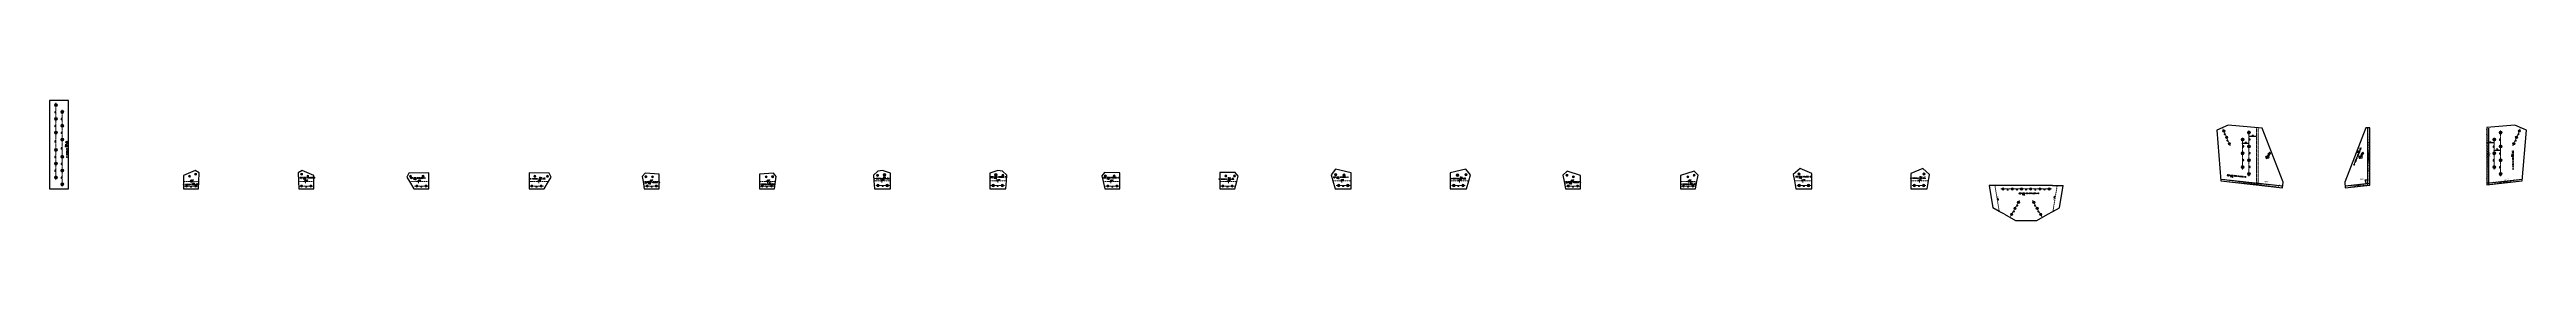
# Model space of a CAD drawing. Header units: millimetres. Extents: x -164 to 144402, y -33030 to 11430.
# Drawn here: x -164 to 21345, y -27341 to -26296 of the extents above; entities that cross this region are included whole.
import ezdxf
from ezdxf.enums import TextEntityAlignment as Align

# ---------------------------------------------------------------- set-up
doc = ezdxf.new("R2010")
doc.units = ezdxf.units.MM
doc.header["$LTSCALE"] = 20
doc.header["$PDMODE"] = 1
doc.linetypes.add('DASHDOT2X', pattern=[1.75, 1.5, -0.125, 0, -0.125])
doc.linetypes.add('DIVIDE', pattern=[0.875, 0.5, -0.125, 0, -0.125, 0, -0.125])
for name, color, linetype, lineweight in [('1', 7, 'Continuous', 25), ('11', 3, 'Continuous', 13), ('12', 7, 'Continuous', 13), ('5', 1, 'Continuous', 13), ('7', 2, 'DASHDOT2X', 13), ('8', 3, 'DIVIDE', 13)]:
    doc.layers.add(name, color=color, linetype=linetype, lineweight=lineweight)
doc.styles.get("Standard").update_dxf_attribs({"font": 'simplex', "width": 0.7, "bigfont": 'gbhzfs.shx'})
doc.dimstyles.get("Standard").update_dxf_attribs({"dimtxt": 2.1, "dimasz": 1, "dimexe": 1.05, "dimexo": 0, "dimgap": 0.525, "dimtad": 1, "dimzin": 0, "dimdsep": 46, "dimtxsty": 'standard', "dimblk": 'OBLIQUE', "dimblk1": 'OBLIQUE', "dimblk2": 'OBLIQUE', "dimcen": 0.09, "dimadec": 0, "dimazin": 0, "dimtfac": 1, "dimtdec": 1, "dimtix": 1, "dimtmove": 0, "dimatfit": 3, "dimfxl": 0, "dimtolj": 1, "dimtzin": 0, "dimarcsym": 0})

# ---------------------------------------------------------------- blocks, each defined once
blk = doc.blocks.new('M24')
for p, q in [((-0.6, 0), (0.6, 0)), ((0, -0.6), (0, 0.6))]:
    blk.add_line(p, q)
for radius in [1, 0.6]:
    blk.add_circle((0, 0), radius)
blk = doc.blocks.new('M16')
for p, q in [((-0.7, -0.7), (0.7, 0.7)), ((-0.4, 0), (0.4, 0)), ((0, 0.4), (0, -0.4))]:
    blk.add_line(p, q)
blk.add_circle((0, 0), 1)
for radius in [0.8, 0.6, 0.4, 0.2]:
    blk.add_arc((0, 0), radius, 225, 45)
blk = doc.blocks.new('M20')
for p, q in [((-0.5, 0), (0.5, 0)), ((0, -0.5), (0, 0.5))]:
    blk.add_line(p, q)
blk.add_circle((0, 0), 1)
blk = doc.blocks.new('*D18')
at = {"layer": '1', "color": 0, "lineweight": -2}
for p, q in [((18935, -26608), (18935, -26607)), ((18938, -26608), (18997, -26608)), ((19000, -26608), (19000, -26607))]:
    blk.add_line(p, q, dxfattribs=at)
at = {"layer": '1', "color": 0}
for points in [[(18938, -26607), (18938, -26608), (18935, -26608)], [(18997, -26607), (18997, -26608), (19000, -26608)]]:
    blk.add_solid(points, dxfattribs=at)
at = {"layer": 'Defpoints', "color": 0}
for p in [(18935, -26608), (19000, -26608), (19000, -26608)]:
    blk.add_point(p, dxfattribs=at)
at = {"layer": '1', "color": 0, "insert": (18968, -26602), "char_height": 10, "attachment_point": 5}
blk.add_mtext('65', dxfattribs=at)
blk = doc.blocks.new('*D19')
at = {"layer": '1', "color": 0, "lineweight": -2}
for p, q in [((18880, -26672), (18880, -26668)), ((18882, -26669), (18932, -26669)), ((18935, -26672), (18935, -26668))]:
    blk.add_line(p, q, dxfattribs=at)
at = {"layer": '1', "color": 0}
for points in [[(18882, -26669), (18882, -26670), (18880, -26669)], [(18932, -26669), (18932, -26670), (18935, -26669)]]:
    blk.add_solid(points, dxfattribs=at)
at = {"layer": 'Defpoints', "color": 0}
for p in [(18935, -26669), (18880, -26673), (18935, -26673)]:
    blk.add_point(p, dxfattribs=at)
at = {"layer": '1', "color": 0, "insert": (18908, -26663), "char_height": 10, "attachment_point": 5}
blk.add_mtext('55', dxfattribs=at)
blk = doc.blocks.new('*D20')
at = {"layer": '1', "color": 0, "lineweight": -2}
for p, q in [((21000, -26668), (21000, -26665)), ((21062, -26666), (21002, -26666)), ((21065, -26668), (21065, -26665))]:
    blk.add_line(p, q, dxfattribs=at)
at = {"layer": '1', "color": 0}
for points in [[(21002, -26666), (21002, -26666), (21000, -26666)], [(21062, -26666), (21062, -26666), (21065, -26666)]]:
    blk.add_solid(points, dxfattribs=at)
at = {"layer": 'Defpoints', "color": 0}
for p in [(21000, -26666), (21000, -26669), (21065, -26669)]:
    blk.add_point(p, dxfattribs=at)
at = {"layer": '1', "color": 0, "insert": (21032, -26660), "char_height": 10, "attachment_point": 5}
blk.add_mtext('65', dxfattribs=at)
blk = doc.blocks.new('*D21')
at = {"layer": '1', "color": 0, "lineweight": -2}
for p, q in [((21065, -26730), (21065, -26727)), ((21068, -26728), (21118, -26728)), ((21120, -26730), (21120, -26727))]:
    blk.add_line(p, q, dxfattribs=at)
at = {"layer": '1', "color": 0}
for points in [[(21068, -26728), (21068, -26729), (21065, -26728)], [(21118, -26728), (21118, -26729), (21120, -26728)]]:
    blk.add_solid(points, dxfattribs=at)
at = {"layer": 'Defpoints', "color": 0}
for p in [(21065, -26731), (21120, -26728), (21120, -26731)]:
    blk.add_point(p, dxfattribs=at)
at = {"layer": '1', "color": 0, "insert": (21092, -26722), "char_height": 10, "attachment_point": 5}
blk.add_mtext('55', dxfattribs=at)
blk = doc.blocks.new('*D32')
at = {"layer": '1', "color": 0, "lineweight": -2}
for p, q in [((19087, -26802), (19085, -26804)), ((19088, -26800), (19102, -26779)), ((19121, -26751), (19104, -26777))]:
    blk.add_line(p, q, dxfattribs=at)
at = {"layer": '1', "color": 0}
for points in [[(19086, -26802), (19087, -26803), (19088, -26800)], [(19103, -26777), (19104, -26777), (19102, -26779)]]:
    blk.add_solid(points, dxfattribs=at)
at = {"layer": 'Defpoints', "color": 0}
for p in [(19088, -26800), (19102, -26779)]:
    blk.add_point(p, dxfattribs=at)
at = {"layer": '1', "color": 0, "insert": (19108, -26760), "char_height": 10, "attachment_point": 5, "rotation": 56.2665}
blk.add_mtext('∅25.5', dxfattribs=at)
blk = doc.blocks.new('*D33')
at = {"layer": '1', "color": 0, "lineweight": -2}
for p, q in [((19896, -26802), (19894, -26804)), ((19897, -26800), (19911, -26779)), ((19930, -26751), (19913, -26777))]:
    blk.add_line(p, q, dxfattribs=at)
at = {"layer": '1', "color": 0}
for points in [[(19895, -26802), (19896, -26803), (19897, -26800)], [(19912, -26777), (19913, -26777), (19911, -26779)]]:
    blk.add_solid(points, dxfattribs=at)
at = {"layer": 'Defpoints', "color": 0}
for p in [(19897, -26800), (19911, -26779)]:
    blk.add_point(p, dxfattribs=at)
at = {"layer": '1', "color": 0, "insert": (19917, -26760), "char_height": 10, "attachment_point": 5, "rotation": 56.2665}
blk.add_mtext('∅25.5', dxfattribs=at)

msp = doc.modelspace()

# ---------------------------------------------------------------- hatches: boundary and pattern name
at = {"layer": '1'}
h = msp.add_hatch(dxfattribs=at)
h.set_pattern_fill('ANSI37', color=256, scale=5, style=0)
edge = h.paths.add_edge_path()
edge.add_line((19968, -27032.398), (19968, -26533.068))
edge.add_line((19984, -27032.398), (19984, -26533.068))
h = msp.add_hatch(dxfattribs=at)
h.set_pattern_fill('ANSI31', color=256, scale=5, style=0)
edge = h.paths.add_edge_path()
edge.add_line((21016, -26536.068), (21016, -27030.67))
edge.add_line((21000, -26531.068), (21000, -27030.67))
h = msp.add_hatch(dxfattribs=at)
h.set_pattern_fill('ANSI37', color=256, scale=5, style=0)
edge = h.paths.add_edge_path()
edge.add_line((18692.816, -26980.987), (19229.617, -27039.681))
edge.add_line((18691.077, -26996.892), (19227.877, -27055.586))
h = msp.add_hatch(dxfattribs=at)
h.set_pattern_fill('ANSI37', color=256, scale=5, style=0)
edge = h.paths.add_edge_path()
edge.add_line((19770.383, -27039.681), (19982.259, -27016.493))
edge.add_line((19772.122, -27055.586), (19984, -27032.398))
h = msp.add_hatch(dxfattribs=at)
h.set_pattern_fill('ANSI37', color=256, scale=5, style=0)
edge = h.paths.add_edge_path()
edge.add_line((20998.261, -27014.765), (21307.184, -26980.987))
edge.add_line((21000, -27030.67), (21308.923, -26996.892))

# ---------------------------------------------------------------- linework, layer by layer
for p, q in [((1, -26296.068), (-164, -26296.068)), ((-164, -26296.068), (-164, -27066.068)), ((1, -27066.068), (1, -26296.068)), ((18755.972, -26511.655), (18654.952, -26555.188)), ((18654.952, -26555.188), (18691.077, -26996.892)), ((19050, -26536.068), (18755.972, -26511.655)), ((19233.312, -27005.882), (19050, -26536.068)), ((19950, -26533.068), (19766.688, -27005.882)), ((19984, -26533.068), (19950, -26533.068)), ((19968, -27032.398), (19968, -26533.068)), ((19984, -27032.398), (19984, -26533.068)), ((21244.028, -26511.655), (21000, -26531.068)), ((21000, -26531.068), (21000, -27030.67)), ((21016, -26536.068), (21016, -27030.67)), ((21345.048, -26555.188), (21244.028, -26511.655)), ((21308.923, -26996.892), (21345.048, -26555.188)), ((19092.75, -26789.595), (19097.75, -26789.595)), ((19095.25, -26792.095), (19095.25, -26787.095)), ((19901.651, -26789.644), (19906.651, -26789.644)), ((19904.151, -26792.144), (19904.151, -26787.144)), ((-164, -27066.068), (1, -27066.068)), ((1101.127, -26905.701), (1000, -26948.391)), ((1000, -26948.391), (1000, -27066.068)), ((1000, -27066.068), (1130, -27066.068)), ((1135.028, -26926.932), (1101.127, -26905.701)), ((1130, -27066.068), (1132.349, -27001.068)), ((1132.349, -27001.068), (1135.028, -26926.932)), ((2028.873, -26905.701), (1994.972, -26926.932)), ((1994.972, -26926.932), (1997.651, -27001.068)), ((1997.651, -27001.068), (2000, -27066.068)), ((2000, -27066.068), (2130, -27066.068)), ((2130, -26948.391), (2028.873, -26905.701)), ((2130, -27066.068), (2130, -26948.391)), ((2955.942, -26927.54), (2938.884, -26963.721)), ((2938.884, -26963.721), (2961.186, -27001.068)), ((3130, -26925.769), (2955.942, -26927.54)), ((2961.186, -27001.068), (3000, -27066.068)), ((3000, -27066.068), (3130, -27066.068)), ((3130, -27066.068), (3130, -26925.769)), ((4000, -26925.769), (4000, -27066.068)), ((4174.058, -26927.54), (4000, -26925.769)), ((4000, -27066.068), (4130, -27066.068)), ((4130, -27066.068), (4168.814, -27001.068)), ((4168.814, -27001.068), (4191.116, -26963.721)), ((4191.116, -26963.721), (4174.058, -26927.54)), ((5008.278, -26928.386), (4982.834, -26959.25)), ((4982.834, -26959.25), (4989.554, -27001.068)), ((4989.554, -27001.068), (5000, -27066.068)), ((5000, -27066.068), (5130, -27066.068)), ((5130, -26938.161), (5008.278, -26928.386)), ((5130, -27066.068), (5130, -26938.161)), ((6121.722, -26928.386), (6000, -26938.161)), ((6000, -26938.161), (6000, -27066.068)), ((6000, -27066.068), (6130, -27066.068)), ((6147.166, -26959.25), (6121.722, -26928.386)), ((6130, -27066.068), (6140.446, -27001.068)), ((6140.446, -27001.068), (6147.166, -26959.25)), ((7028.019, -26912.627), (6990.997, -26946.234)), ((6990.997, -26946.234), (6994.741, -26996.068)), ((6994.741, -26996.068), (7000, -27066.068)), ((7000, -27066.068), (7140, -27066.068)), ((7070.384, -26906.883), (7028.019, -26912.627)), ((7140, -26929.327), (7070.384, -26906.883)), ((7140, -27066.068), (7140, -26929.327)), ((8069.615, -26906.884), (8000, -26929.328)), ((8000, -26929.328), (8000, -27066.068)), ((8000, -27066.068), (8140, -27066.068)), ((8111.981, -26912.626), (8069.615, -26906.884)), ((8149.003, -26946.232), (8111.981, -26912.626)), ((8140, -27066.068), (8145.259, -26996.068)), ((8145.259, -26996.068), (8149.003, -26946.232)), ((8997.247, -26922.178), (8972.496, -26953.599)), ((8972.496, -26953.599), (8984.104, -27001.068)), ((8984.104, -27001.068), (9000, -27066.068)), ((9130, -26924.712), (8997.247, -26922.178)), ((9000, -27066.068), (9130, -27066.068)), ((9130, -27066.068), (9130, -26924.712)), ((10132.752, -26922.241), (10000, -26924.55)), ((10000, -26924.55), (10000, -27066.068)), ((10000, -27066.068), (10130, -27066.068)), ((10130, -27066.068), (10145.904, -27001.068)), ((10157.503, -26953.663), (10132.752, -26922.241)), ((10145.904, -27001.068), (10157.503, -26953.663)), ((11004.039, -26895.219), (10964.025, -26943.88)), ((10964.025, -26943.88), (10979.391, -26996.068)), ((10979.391, -26996.068), (11000, -27066.068)), ((11000, -27066.068), (11140, -27066.068)), ((11140, -26927.224), (11004.039, -26895.219)), ((11140, -27066.068), (11140, -26927.224)), ((12135.961, -26895.22), (12000, -26927.22)), ((12000, -26927.22), (12000, -27066.068)), ((12000, -27066.068), (12140, -27066.068)), ((12175.975, -26943.881), (12135.961, -26895.22)), ((12140, -27066.068), (12160.61, -26996.068)), ((12160.61, -26996.068), (12175.975, -26943.881)), ((13013.621, -26911.673), (12977.598, -26946.348)), ((12977.598, -26946.348), (12987.837, -27001.068)), ((12987.837, -27001.068), (13000, -27066.068)), ((13000, -27066.068), (13130, -27066.068)), ((13130, -26950.46), (13013.621, -26911.673)), ((13130, -27066.068), (13130, -26950.46)), ((14116.337, -26911.684), (14000, -26950.403)), ((14000, -26950.403), (14000, -27066.068)), ((14000, -27066.068), (14130, -27066.068)), ((14152.36, -26946.357), (14116.337, -26911.684)), ((14130, -27066.068), (14142.141, -27001.068)), ((14142.141, -27001.068), (14152.36, -26946.357)), ((15037.692, -26886.935), (14977.474, -26939.601)), ((14977.474, -26939.601), (14987.532, -26996.068)), ((14987.532, -26996.068), (15000, -27066.068)), ((15000, -27066.068), (15140, -27066.068)), ((15140, -26931.068), (15037.692, -26886.935)), ((15140, -26996.068), (15140, -26931.068)), ((15140, -27066.068), (15140, -26996.068)), ((16102.308, -26886.935), (16000, -26931.068)), ((16000, -26931.068), (16000, -26996.068)), ((16000, -26996.068), (16000, -27066.068)), ((16000, -27066.068), (16140, -27066.068)), ((16162.526, -26939.601), (16102.308, -26886.935)), ((16140, -27066.068), (16152.468, -26996.068)), ((16152.468, -26996.068), (16162.526, -26939.601)), ((16678.771, -27036.068), (16710.889, -27229.767)), ((16729.454, -27036.068), (16678.771, -27036.068)), ((16770, -27036.068), (16729.454, -27036.068)), ((17230, -27036.068), (16770, -27036.068)), ((17230, -27036.068), (17270.546, -27036.068)), ((17270.546, -27036.068), (17321.229, -27036.068)), ((17289.111, -27229.767), (17321.229, -27036.068)), ((18691.077, -26996.892), (19227.877, -27055.586)), ((18692.816, -26980.987), (19229.617, -27039.681)), ((19227.877, -27055.586), (19233.312, -27005.882)), ((19766.688, -27005.882), (19772.123, -27055.586)), ((19770.383, -27039.681), (19982.259, -27016.493)), ((19772.122, -27055.586), (19984, -27032.398)), ((19943.894, -26988.081), (19974.277, -26987.788)), ((19955.196, -27025.187), (19943.894, -26988.081)), ((20998.261, -27014.765), (21307.184, -26980.987)), ((21000, -27030.67), (21308.923, -26996.892)), ((16766.831, -27261.486), (16710.889, -27229.767)), ((16811.585, -27286.861), (16766.831, -27261.486)), ((16811.585, -27286.861), (16907.274, -27341.117)), ((17092.726, -27341.117), (17188.415, -27286.861)), ((17188.415, -27286.861), (17233.169, -27261.486)), ((17233.169, -27261.486), (17289.111, -27229.767)), ((16907.274, -27341.117), (17092.726, -27341.117))]:
    msp.add_line(p, q, dxfattribs=at)
for centre in [(19095.25, -26789.595), (19904.151, -26789.644)]:
    msp.add_circle(centre, 12.75, dxfattribs=at)
at = {"layer": '12'}
for p, q in [((1046.616, -27002.068), (1061.616, -27002.068)), ((1059.616, -27004.068), (1057.616, -27002.068)), ((1061.616, -27002.068), (1059.616, -27004.068)), ((1066.616, -27001.068), (1060.53, -26993.743)), ((1066.616, -27001.068), (1066.616, -27016.068)), ((2039.384, -27002.068), (2054.384, -27002.068)), ((2052.384, -27004.068), (2050.384, -27002.068)), ((2054.384, -27002.068), (2052.384, -27004.068)), ((2059.384, -27001.068), (2053.298, -26993.743)), ((2059.384, -27001.068), (2059.384, -27016.068)), ((3021.273, -27002.068), (3036.273, -27002.068)), ((3034.273, -27004.068), (3032.273, -27002.068)), ((3036.273, -27002.068), (3034.273, -27004.068)), ((3041.273, -27001.068), (3035.187, -26993.743)), ((3041.273, -27001.068), (3041.273, -27016.068)), ((4064.727, -27002.068), (4079.727, -27002.068)), ((4077.727, -27004.068), (4075.727, -27002.068)), ((4079.727, -27002.068), (4077.727, -27004.068)), ((4084.727, -27001.068), (4078.641, -26993.743)), ((4084.727, -27001.068), (4084.727, -27016.068)), ((5034.872, -27002.068), (5049.872, -27002.068)), ((5047.872, -27004.068), (5045.872, -27002.068)), ((5049.872, -27002.068), (5047.872, -27004.068)), ((5054.872, -27001.068), (5048.786, -26993.743)), ((5054.872, -27001.068), (5054.872, -27016.068)), ((6051.128, -27002.068), (6066.128, -27002.068)), ((6064.128, -27004.068), (6062.128, -27002.068)), ((6066.128, -27002.068), (6064.128, -27004.068)), ((6071.128, -27001.068), (6065.042, -26993.743)), ((6071.128, -27001.068), (6071.128, -27016.068)), ((7044.766, -26997.068), (7059.766, -26997.068)), ((7057.766, -26999.068), (7055.766, -26997.068)), ((7059.766, -26997.068), (7057.766, -26999.068)), ((7064.766, -26996.068), (7058.678, -26988.745)), ((7064.766, -26996.068), (7064.766, -27011.068)), ((8051.234, -26997.068), (8066.234, -26997.068)), ((8064.234, -26999.068), (8062.234, -26997.068)), ((8066.234, -26997.068), (8064.234, -26999.068)), ((8071.234, -26996.068), (8065.148, -26988.743)), ((8071.234, -26996.068), (8071.234, -27011.068)), ((9032.904, -27002.068), (9047.904, -27002.068)), ((9045.904, -27004.068), (9043.904, -27002.068)), ((9047.904, -27002.068), (9045.904, -27004.068)), ((9052.904, -27001.068), (9046.855, -26993.704)), ((9052.904, -27001.068), (9052.904, -27016.068)), ((10053.096, -27002.068), (10068.096, -27002.068)), ((10066.096, -27004.068), (10064.096, -27002.068)), ((10068.096, -27002.068), (10066.096, -27004.068)), ((10073.096, -27001.068), (10067.047, -26993.705)), ((10073.096, -27001.068), (10073.096, -27016.068)), ((11036.575, -26997.068), (11051.575, -26997.068)), ((11049.575, -26999.068), (11047.575, -26997.068)), ((11051.575, -26997.068), (11049.575, -26999.068)), ((11056.575, -26996.068), (11050.489, -26988.743)), ((11056.575, -26996.068), (11056.575, -27011.068)), ((12059.425, -26997.068), (12074.425, -26997.068)), ((12072.425, -26999.068), (12070.425, -26997.068)), ((12074.425, -26997.068), (12072.425, -26999.068)), ((12079.425, -26996.068), (12073.342, -26988.74)), ((12079.425, -26996.068), (12079.425, -27011.068)), ((13033.405, -27002.068), (13048.405, -27002.068)), ((13046.405, -27004.068), (13044.405, -27002.068)), ((13048.405, -27002.068), (13046.405, -27004.068)), ((13053.405, -27001.068), (13047.346, -26993.715)), ((13053.405, -27001.068), (13053.405, -27016.068)), ((14052.586, -27002.068), (14067.586, -27002.068)), ((14065.586, -27004.068), (14063.586, -27002.068)), ((14067.586, -27002.068), (14065.586, -27004.068)), ((14072.586, -27001.068), (14066.527, -26993.714)), ((14072.586, -27001.068), (14072.586, -27016.068)), ((15041.766, -26997.068), (15056.766, -26997.068)), ((15054.766, -26999.068), (15052.766, -26997.068)), ((15056.766, -26997.068), (15054.766, -26999.068)), ((15061.766, -26996.068), (15055.68, -26988.743)), ((15061.766, -26996.068), (15061.766, -27011.068)), ((16054.234, -26997.068), (16069.234, -26997.068)), ((16067.234, -26999.068), (16065.234, -26997.068)), ((16069.234, -26997.068), (16067.234, -26999.068)), ((16074.234, -26996.068), (16068.148, -26988.743)), ((16074.234, -26996.068), (16074.234, -27011.068))]:
    msp.add_line(p, q, dxfattribs=at)
at = {"layer": '7'}
for p, q in [((-109, -26986.068), (-109, -26316.068)), ((-54, -27046.068), (-54, -26376.068)), ((18772.74, -26689.542), (18709.42, -26542.605)), ((18880, -26896.068), (18880, -26616.068)), ((18935, -26956.068), (18935, -26556.068)), ((19000, -27030.67), (19000, -26531.916)), ((19016, -27032.419), (19016, -26533.245)), ((21065, -26896.068), (21065, -26616.068)), ((21120, -26956.068), (21120, -26556.068)), ((21227.26, -26689.542), (21290.58, -26542.605)), ((1125, -27041.068), (1005, -27041.068)), ((2005, -27041.068), (2125, -27041.068)), ((3125, -27041.068), (3005, -27041.068)), ((4005, -27041.068), (4125, -27041.068)), ((5125, -27041.068), (5005, -27041.068)), ((6005, -27041.068), (6125, -27041.068)), ((7130, -27036.068), (7010, -27036.068)), ((8010, -27036.068), (8130, -27036.068)), ((9125, -27041.068), (9005, -27041.068)), ((10005, -27041.068), (10125, -27041.068)), ((11130, -27036.068), (11010, -27036.068)), ((12010, -27036.068), (12130, -27036.068)), ((13125, -27041.068), (13005, -27041.068)), ((14005, -27041.068), (14125, -27041.068)), ((15130, -27036.068), (15010, -27036.068)), ((16010, -27036.068), (16130, -27036.068)), ((16780, -27066.068), (17220, -27066.068)), ((16943.279, -27166.106), (16864.362, -27305.29)), ((17056.721, -27166.106), (17135.638, -27305.29))]:
    msp.add_line(p, q, dxfattribs=at)
at = {"layer": '8'}
for p, q in [((1004.883, -27001.068), (1132.349, -27001.068)), ((1997.651, -27001.068), (2125.117, -27001.068)), ((2961.186, -27001.068), (3125.361, -27001.068)), ((4004.639, -27001.068), (4168.814, -27001.068)), ((4989.554, -27001.068), (5124.19, -27001.068)), ((6005.81, -27001.068), (6140.446, -27001.068)), ((6994.741, -26996.068), (7138.791, -26996.068)), ((8001.209, -26996.068), (8145.259, -26996.068)), ((8984.104, -27001.068), (9125.704, -27001.068)), ((10004.288, -27001.068), (10145.904, -27001.068)), ((10979.391, -26996.068), (11137.759, -26996.068)), ((12002.241, -26996.068), (12160.61, -26996.068)), ((12987.837, -27001.068), (13122.974, -27001.068)), ((14007.031, -27001.068), (14142.141, -27001.068)), ((14987.532, -26996.068), (15140, -26996.068)), ((16000, -26996.068), (16152.468, -26996.068)), ((16729.454, -27036.068), (16766.831, -27261.486)), ((17233.169, -27261.486), (17270.546, -27036.068))]:
    msp.add_line(p, q, dxfattribs=at)

# ---------------------------------------------------------------- block references
at = {"layer": '5'}
for name, p, xscale, yscale, zscale in [('M24', (-109, -26336.068), 12.75, 12.75, 12.75), ('M24', (-109, -26456.068), 12.75, 12.75, 12.75), ('M24', (-54, -26396.068), 12.75, 12.75, 12.75), ('M24', (-109, -26576.068), 12.75, 12.75, 12.75), ('M24', (-54, -26516.068), 12.75, 12.75, 12.75), ('M24', (-54, -26636.068), 12.75, 12.75, 12.75), ('M20', (18717.335, -26560.972), 10.75, 10.75, 10.75), ('M20', (18741.08, -26616.073), 10.75, 10.75, 10.75), ('M20', (18764.825, -26671.175), 10.75, 10.75, 10.75), ('M24', (18880, -26636.068), 12.75, 12.75, 12.75), ('M24', (18935, -26576.068), 12.75, 12.75, 12.75), ('M24', (21065, -26636.068), 12.75, 12.75, 12.75), ('M24', (21120, -26576.068), 12.75, 12.75, 12.75), ('M20', (21235.175, -26671.175), 10.75, 10.75, 10.75), ('M20', (21258.92, -26616.073), 10.75, 10.75, 10.75), ('M20', (21282.665, -26560.972), 10.75, 10.75, 10.75), ('M24', (-109, -26726.068), 12.75, 12.75, 12.75), ('M24', (-109, -26846.068), 12.75, 12.75, 12.75), ('M24', (-54, -26786.068), 12.75, 12.75, 12.75), ('M24', (18880, -26756.068), 12.75, 12.75, 12.75), ('M24', (18880, -26876.068), 12.75, 12.75, 12.75), ('M24', (18935, -26696.068), 12.75, 12.75, 12.75), ('M24', (18935, -26816.068), 12.75, 12.75, 12.75), ('M24', (21065, -26756.068), 12.75, 12.75, 12.75), ('M24', (21065, -26876.068), 12.75, 12.75, 12.75), ('M24', (21120, -26696.068), 12.75, 12.75, 12.75), ('M24', (21120, -26816.068), 12.75, 12.75, 12.75), ('M24', (-109, -26966.068), 12.75, 12.75, 12.75), ('M24', (-54, -26906.068), 12.75, 12.75, 12.75), ('M24', (-54, -27026.068), 12.75, 12.75, 12.75), ('M16', (1025, -27041.068), 8.75, 8.75, 8.75), ('M16', (1051.769, -26955.968), 8.75, 8.75, 8.75), ('M16', (1104.808, -26937.504), 8.75, 8.75, 8.75), ('M16', (1105, -27041.068), 8.75, 8.75, 8.75), ('M16', (2025, -27041.068), 8.75, 8.75, 8.75), ('M16', (2025.192, -26937.504), 8.75, 8.75, 8.75), ('M16', (2078.231, -26955.968), 8.75, 8.75, 8.75), ('M16', (2105, -27041.068), 8.75, 8.75, 8.75), ('M16', (2970.026, -26956.292), 8.75, 8.75, 8.75), ('M16', (3025, -27041.068), 8.75, 8.75, 8.75), ('M16', (3079.366, -26956.317), 8.75, 8.75, 8.75), ('M16', (3105, -27041.068), 8.75, 8.75, 8.75), ('M16', (4025, -27041.068), 8.75, 8.75, 8.75), ('M16', (4050.634, -26956.317), 8.75, 8.75, 8.75), ('M16', (4105, -27041.068), 8.75, 8.75, 8.75), ('M16', (4159.974, -26956.292), 8.75, 8.75, 8.75), ('M16', (5014.846, -26959.721), 8.75, 8.75, 8.75), ('M16', (5025, -27041.068), 8.75, 8.75, 8.75), ('M16', (5071.789, -26960.634), 8.75, 8.75, 8.75), ('M16', (5105, -27041.068), 8.75, 8.75, 8.75), ('M16', (6025, -27041.068), 8.75, 8.75, 8.75), ('M16', (6058.211, -26960.634), 8.75, 8.75, 8.75), ('M16', (6105, -27041.068), 8.75, 8.75, 8.75), ('M16', (6115.154, -26959.721), 8.75, 8.75, 8.75), ('M16', (7026.311, -26947.941), 8.75, 8.75, 8.75), ('M20', (7030, -27036.068), 10.75, 10.75, 10.75), ('M20', (7086.876, -26943.721), 10.75, 10.75, 10.75), ('M20', (7110, -27036.068), 10.75, 10.75, 10.75), ('M20', (8030, -27036.068), 10.75, 10.75, 10.75), ('M20', (8053.123, -26943.722), 10.75, 10.75, 10.75), ('M20', (8110, -27036.068), 10.75, 10.75, 10.75), ('M16', (8113.689, -26947.94), 8.75, 8.75, 8.75), ('M16', (9004.511, -26953.357), 8.75, 8.75, 8.75), ('M16', (9025, -27041.068), 8.75, 8.75, 8.75), ('M16', (9080.315, -26953.471), 8.75, 8.75, 8.75), ('M16', (9105, -27041.068), 8.75, 8.75, 8.75), ('M16', (10025, -27041.068), 8.75, 8.75, 8.75), ('M16', (10049.66, -26953.411), 8.75, 8.75, 8.75), ('M16', (10105, -27041.068), 8.75, 8.75, 8.75), ('M16', (10125.488, -26953.421), 8.75, 8.75, 8.75), ('M20', (11004.346, -26942.08), 10.75, 10.75, 10.75), ('M20', (11030, -27036.068), 10.75, 10.75, 10.75), ('M20', (11077.367, -26946.613), 10.75, 10.75, 10.75), ('M20', (11110, -27036.068), 10.75, 10.75, 10.75), ('M20', (12030, -27036.068), 10.75, 10.75, 10.75), ('M20', (12062.633, -26946.61), 10.75, 10.75, 10.75), ('M20', (12110, -27036.068), 10.75, 10.75, 10.75), ('M20', (12135.654, -26942.081), 10.75, 10.75, 10.75), ('M16', (13012.946, -26947.022), 8.75, 8.75, 8.75), ('M16', (13025, -27041.068), 8.75, 8.75, 8.75), ('M16', (13068.491, -26961.22), 8.75, 8.75, 8.75), ('M16', (13105, -27041.068), 8.75, 8.75, 8.75), ('M16', (14025, -27041.068), 8.75, 8.75, 8.75), ('M16', (14061.559, -26961.164), 8.75, 8.75, 8.75), ('M16', (14105, -27041.068), 8.75, 8.75, 8.75), ('M16', (14117.011, -26947.032), 8.75, 8.75, 8.75), ('M20', (15027.333, -26935.85), 10.75, 10.75, 10.75), ('M20', (15030, -27036.068), 10.75, 10.75, 10.75), ('M20', (15110, -27036.068), 10.75, 10.75, 10.75), ('M20', (16030, -27036.068), 10.75, 10.75, 10.75), ('M20', (16110, -27036.068), 10.75, 10.75, 10.75), ('M20', (16112.667, -26935.85), 10.75, 10.75, 10.75), ('M20', (16800, -27066.068), 10.75, 10.75, 10.75), ('M20', (16880, -27066.068), 10.75, 10.75, 10.75), ('M20', (16960, -27066.068), 10.75, 10.75, 10.75), ('M20', (17040, -27066.068), 10.75, 10.75, 10.75), ('M20', (17120, -27066.068), 10.75, 10.75, 10.75), ('M20', (17200, -27066.068), 10.75, 10.75, 10.75), ('M24', (18935, -26936.068), 12.75, 12.75, 12.75), ('M24', (21120, -26936.068), 12.75, 12.75, 12.75), ('M20', (16874.226, -27287.892), 10.75, 10.75, 10.75), ('M20', (16903.82, -27235.698), 10.75, 10.75, 10.75), ('M20', (16933.414, -27183.504), 10.75, 10.75, 10.75), ('M20', (17066.586, -27183.504), 10.75, 10.75, 10.75), ('M20', (17096.18, -27235.698), 10.75, 10.75, 10.75), ('M20', (17125.774, -27287.892), 10.75, 10.75, 10.75)]:
    msp.add_blockref(name, p, dxfattribs=dict(at, xscale=xscale, yscale=yscale, zscale=zscale))

# ---------------------------------------------------------------- texts
at = {"layer": '11', "width": 0.7}
for s, rotation, p in [('120', 270, (-110.5, -26396.068)), ('120', 270, (-55.5, -26456.068)), ('120', 270, (-110.5, -26516.068)), ('150', 270, (-110.5, -26651.068)), ('120', 270, (-55.5, -26576.068)), ('60', 293.3130861, (18727.83, -26589.116)), ('60', 293.3130861, (18751.575, -26644.218)), ('120', 90, (18936.5, -26636.068)), ('120', 270, (21118.5, -26636.068)), ('60', 66.6869139, (21248.425, -26644.218)), ('60', 66.6869139, (21272.17, -26589.116)), ('120', 270, (-110.5, -26786.068)), ('150', 270, (-55.5, -26711.068)), ('120', 270, (-55.5, -26846.068)), ('120', 90, (18881.5, -26696.068)), ('120', 90, (18881.5, -26816.068)), ('120', 90, (18936.5, -26756.068)), ('120', 90, (18936.5, -26876.068)), ('反面打坡口焊', 270, (21028.542, -26767.528)), ('120', 270, (21063.5, -26696.068)), ('120', 270, (21063.5, -26816.068)), ('120', 270, (21118.5, -26756.068)), ('120', 270, (21118.5, -26876.068)), ('120', 270, (-110.5, -26906.068)), ('120', 270, (-55.5, -26966.068)), ('60', 60.446921, (16890.328, -27262.535)), ('60', 60.446921, (16919.922, -27210.341)), ('60', 299.553079, (17080.078, -27210.341)), ('60', 299.553079, (17109.672, -27262.535))]:
    msp.add_text(s, height=8, rotation=rotation, dxfattribs=at).set_placement(p, align=Align.TOP_CENTER)
for p in [(1065, -27042.568), (2065, -27042.568), (3065, -27042.568), (4065, -27042.568), (5065, -27042.568), (6065, -27042.568), (7070, -27037.568), (8070, -27037.568), (9065, -27042.568), (10065, -27042.568), (11070, -27037.568), (12070, -27037.568), (13065, -27042.568), (14065, -27042.568), (15070, -27037.568), (16070, -27037.568), (16840, -27067.568), (16920, -27067.568), (17000, -27067.568), (17080, -27067.568), (17160, -27067.568)]:
    msp.add_text('80', height=8, dxfattribs=at).set_placement(p, align=Align.TOP_CENTER)
at = {"layer": '12', "width": 0.7}
for s, rotation, p in [('存档编号：1138 ', 270, (-31.439, -26649.233)), ('5B2F-ZBCK 3137P#Q420 -12 ', 270, (-20.239, -26649.233)), ('5B2F-ZBCK 3603-31H#Q345 -16 ', 248.1839734, (19901.705, -26705.151)), ('存档编号：1138 ', 248.1839734, (19891.307, -26700.989)), ('存档编号：1138 ', 270, (21211.647, -26733.866)), ('5B2F-ZBCK 3604-31H#Q345 -16 ', 270, (21222.847, -26733.866)), ('5B2F-ZBCK 3150#Q235 -6 ', 180, (1128.101, -27021.175)), ('存档编号：1138 ', 180, (1128.101, -27009.975)), ('5B2F-ZBCK 3153#Q235 -6 ', 180, (4141.148, -26971.683)), ('存档编号：1138 ', 180, (4141.148, -26960.483)), ('5B2F-ZBCK 3155#Q235 -6 ', 180, (6131.097, -27019.797)), ('存档编号：1138 ', 180, (6131.097, -27008.597)), ('5B2F-ZBCK 3156#Q235 -6 ', 180, (7126.892, -26970.683)), ('存档编号：1138 ', 180, (7126.892, -26959.483)), ('5B2F-ZBCK 3159#Q235 -6 ', 180, (10121.557, -26974.701)), ('存档编号：1138 ', 180, (10121.557, -26963.501)), ('5B2F-ZBCK 3161#Q235 -8 ', 180, (12134.871, -26969.925)), ('存档编号：1138 ', 180, (12134.871, -26958.725)), ('5B2F-ZBCK 3163#Q235 -6 ', 180, (14132.253, -27018.81)), ('存档编号：1138 ', 180, (14132.253, -27007.61)), ('5B2F-ZBCK 3165#Q235 -8 ', 180, (16126.978, -26965.912)), ('存档编号：1138 ', 180, (16126.978, -26954.712)), ('存档编号：1138 ', 353.7600071, (18744.597, -26962.603)), ('5B2F-ZBCK 3602-31H#Q345 -16 ', 353.7600071, (18745.814, -26951.469)), ('双面打坡口焊', 353.7600071, (19068.72, -27009.989)), ('双面打坡口焊', 353.7600071, (19896.891, -26986.784)), ('双面打坡口焊', 6.1576748, (21155.593, -26993.134))]:
    msp.add_text(s, height=8, rotation=rotation, dxfattribs=at).set_placement(p, align=Align.BOTTOM_LEFT)
for s, p in [('反曲42.9°', (1068.616, -26998.068)), ('反曲42.9°', (2061.384, -26998.068)), ('反曲42.9°', (3043.273, -26998.068)), ('反曲42.9°', (4086.727, -26998.068)), ('反曲42.9°', (5056.872, -26998.068)), ('反曲42.9°', (6073.128, -26998.068)), ('反曲42.9°', (7066.766, -26993.068)), ('反曲42.9°', (8073.234, -26993.068)), ('反曲42.6°', (9054.904, -26998.068)), ('反曲42.6°', (10075.096, -26998.068)), ('反曲42.9°', (11058.575, -26993.068)), ('反曲42.9°', (12081.425, -26993.068)), ('反曲42.7°', (13055.405, -26998.068)), ('反曲42.7°', (14074.586, -26998.068)), ('反曲42.9°', (15063.766, -26993.068)), ('反曲42.9°', (16076.234, -26993.068))]:
    msp.add_text(s, height=8, dxfattribs=at).set_placement(p, align=Align.BOTTOM_CENTER)
for s, p in [('存档编号：1138 ', (2009.172, -26986.198)), ('5B2F-ZBCK 3151#Q235 -6 ', (2009.172, -26974.998)), ('存档编号：1138 ', (2968.295, -26988.42)), ('5B2F-ZBCK 3152#Q235 -6 ', (2968.295, -26977.22)), ('存档编号：1138 ', (5004.028, -27027.979)), ('5B2F-ZBCK 3154#Q235 -6 ', (5004.028, -27016.779)), ('存档编号：1138 ', (8008.846, -26979.438)), ('5B2F-ZBCK 3157#Q235 -6 ', (8008.846, -26968.238)), ('存档编号：1138 ', (8988.607, -26985.562)), ('5B2F-ZBCK 3158#Q235 -6 ', (8988.607, -26974.362)), ('存档编号：1138 ', (10983.135, -26981.526)), ('5B2F-ZBCK 3160#Q235 -8 ', (10983.135, -26970.326)), ('存档编号：1138 ', (13001.689, -27027.426)), ('5B2F-ZBCK 3162#Q235 -6 ', (13001.689, -27016.226)), ('存档编号：1138 ', (14999.025, -26976.798)), ('5B2F-ZBCK 3164#Q235 -8 ', (14999.025, -26965.598)), ('5B2F-ZBCK 1021-3131H#Q345 -10 ', (16937.056, -27111.623)), ('存档编号：1138 ', (16937.056, -27122.823))]:
    msp.add_text(s, height=8, dxfattribs=at).set_placement(p, align=Align.BOTTOM_LEFT)
for rotation, p in [(279.4147825, (16749.129, -27148.613)), (80.5852175, (17250.871, -27148.613))]:
    msp.add_text('正曲卷边90°', height=8, rotation=rotation, dxfattribs=at).set_placement(p, align=Align.BOTTOM_CENTER)

# ---------------------------------------------------------------- dimensions: what is measured, and where the dimension line sits
at = {"layer": '1'}
for p1, p2, distance, picture, middle in [((18880, -26673.12), (18935, -26673.12), 4.016, '*D19', (18907.5, -26663.478)), ((18935, -26608.282), (19000, -26608.282), 0.446, '*D18', (18967.5, -26602.211)), ((21065, -26669.103), (21000, -26669.103), -3.056, '*D20', (21032.5, -26660.423)), ((21065, -26730.549), (21120, -26730.549), 2.454, '*D21', (21092.5, -26722.47))]:
    dim = msp.add_aligned_dim(p1=p1, p2=p2, distance=distance, dimstyle='standard', override={"dimtxt": 10, "dimasz": 2.5, "dimexo": 0.625, "dimgap": 0.625, "dimzin": 8, "dimcen": 2.5, "dimtdec": 2, "dimtix": 0, "dimtolj": 0, "dimtzin": 8}, dxfattribs=at)
    dim.commit()
    dim.dimension.update_dxf_attribs({"geometry": picture, "text_midpoint": middle})
for p1, p2, picture, middle in [((19088.169, -26800.198), (19102.33, -26778.991), '*D32', (19108.458, -26759.685)), ((19897.07, -26800.247), (19911.231, -26779.041), '*D33', (19917.359, -26759.735))]:
    dim = msp.add_diameter_dim_2p(p1=p1, p2=p2, dimstyle='standard', override={"dimtxt": 10, "dimasz": 2.5, "dimexo": 0.625, "dimgap": 0.625, "dimzin": 8, "dimcen": 2.5, "dimtdec": 2, "dimtix": 0, "dimtolj": 0, "dimtzin": 8}, dxfattribs=at)
    dim.commit()
    dim.dimension.update_dxf_attribs({"geometry": picture, "text_midpoint": middle})

doc.saveas('drawing.dxf')
